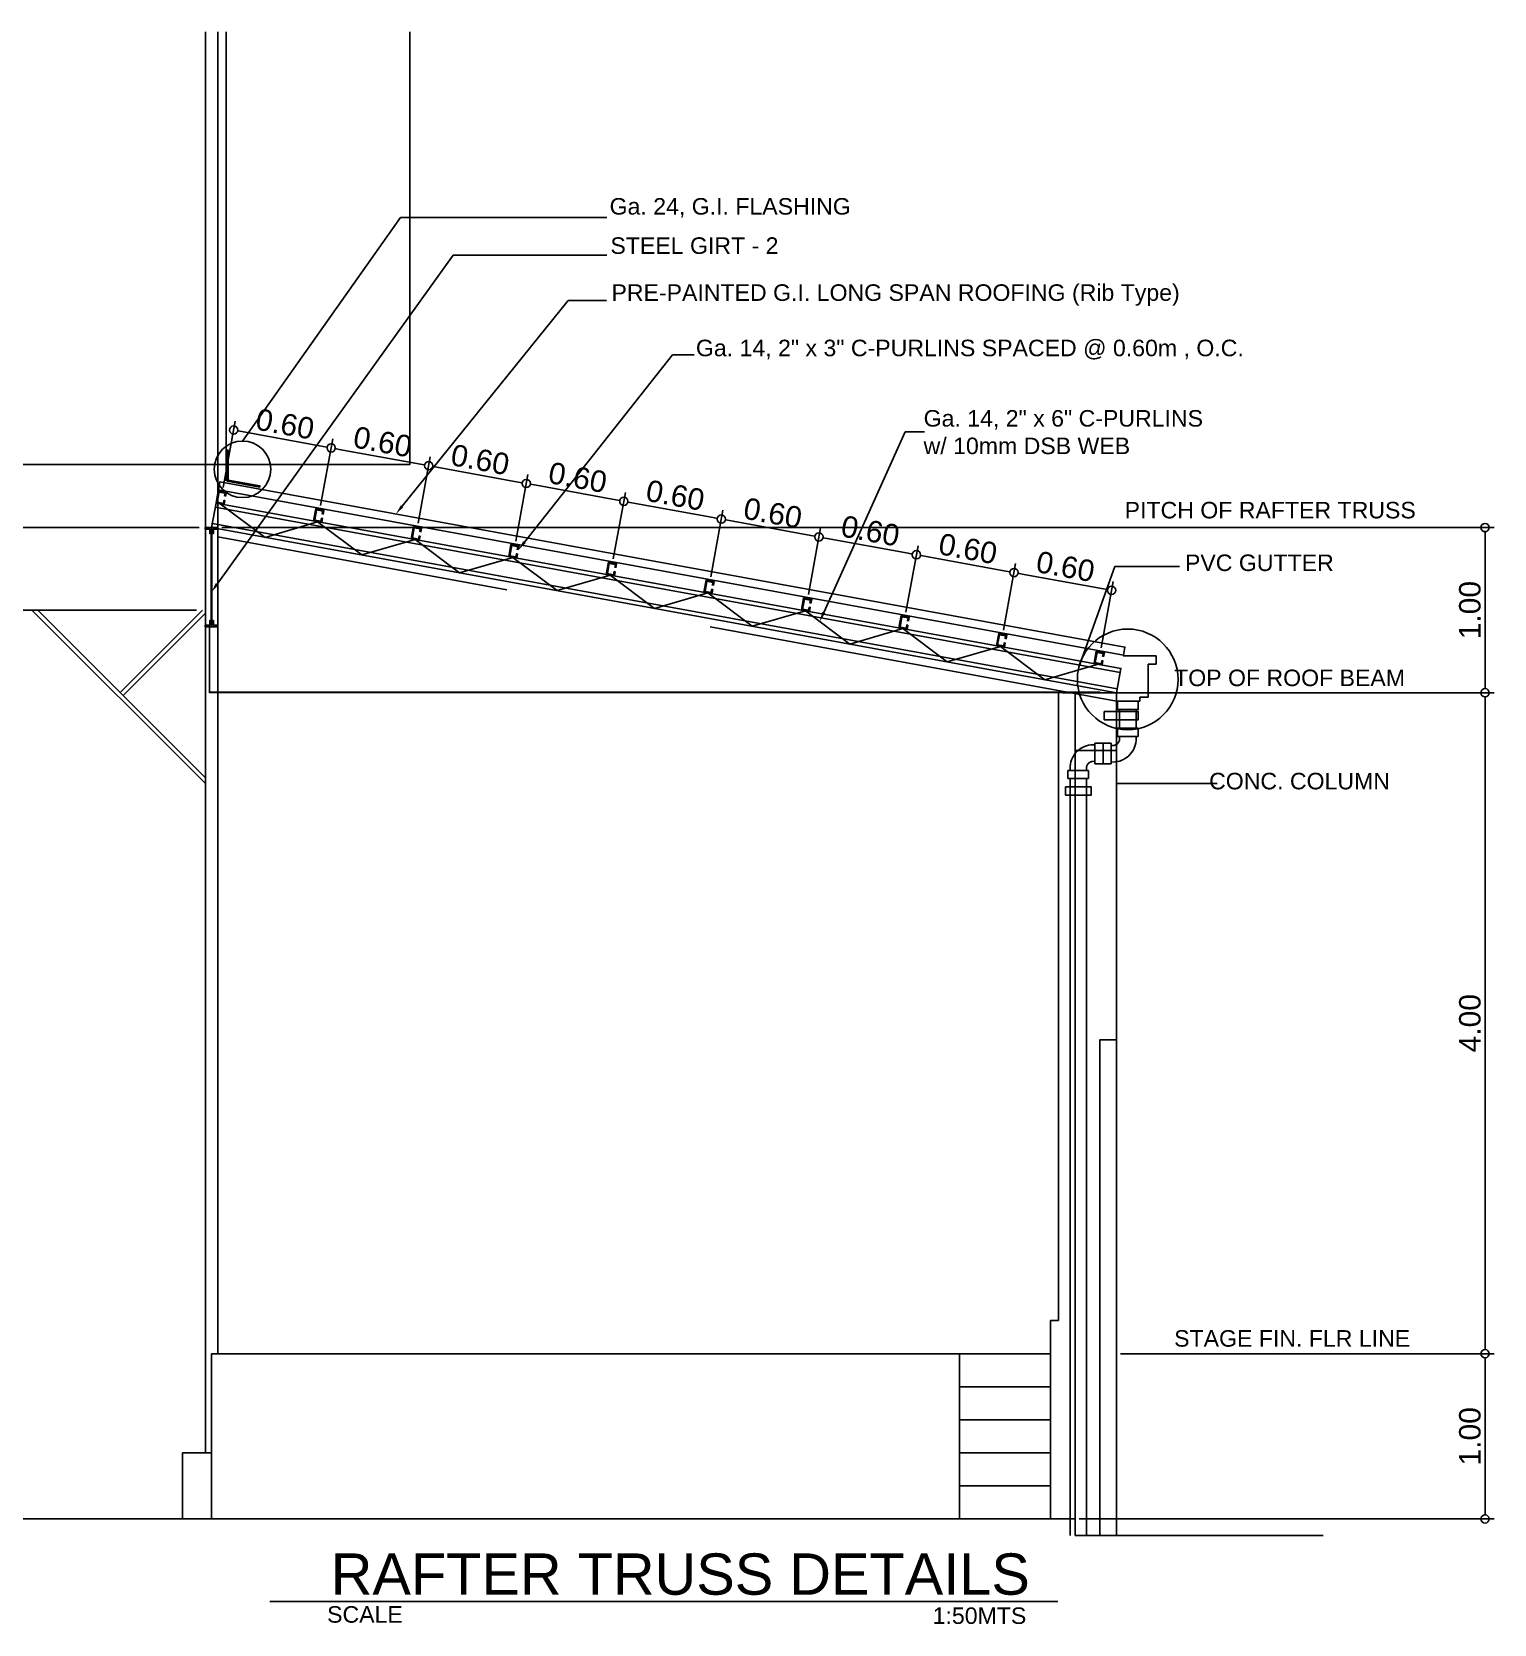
# Model space of a CAD drawing. Header units: inches. Extents: x -1369 to 1198, y -366 to 1398.
# Drawn here: x 85.44 to 94.29, y 182.18 to 191.81 of the extents above; entities that cross this region are included whole.
import ezdxf
from ezdxf import colors
from ezdxf.entities.mleader import LeaderData, LeaderLine
from ezdxf.math import Vec2, Vec3

# ---------------------------------------------------------------- set-up
doc = ezdxf.new("R2010")
doc.units = ezdxf.units.IN
doc.header["$MEASUREMENT"] = 0
doc.linetypes.add('HIDDEN', pattern=[0.375, 0.25, -0.125])
doc.layers.add('dim', color=8, linetype='Continuous')
doc.styles.get("Standard").update_dxf_attribs({"font": 'arial.ttf'})
doc.dimstyles.new('50', dxfattribs={"dimtxt": 0.13, "dimasz": 0.05, "dimexe": 0.055, "dimexo": 0.025, "dimgap": 0.025, "dimtad": 1, "dimzin": 0, "dimdsep": 46, "dimtxsty": 'Standard', "dimblk": 'DOTBLANK', "dimcen": 0.09, "dimclrd": 256, "dimclre": 256, "dimadec": 0, "dimazin": 0, "dimtfac": 1, "dimtix": 1, "dimtofl": 0, "dimtmove": 0, "dimatfit": 3, "dimfxl": 1, "dimtolj": 1, "dimtzin": 0, "dimarcsym": 0})

msp = doc.modelspace()

# ---------------------------------------------------------------- texts
at = {"attachment_point": 1}
for s, insert, char_height, width in [('Ga. 24, G.I. FLASHING', (88.9365, 190.8089), 0.1, 4.934024), ('STEEL GIRT - 2', (88.9415, 190.5713), 0.1, 4.934024), ('PRE-PAINTED G.I. LONG SPAN ROOFING (Rib Type)', (88.9478, 190.2869), 0.1, 4.934024), ('Ga. 14, 2" x 3" C-PURLINS SPACED @ 0.60m , O.C.', (89.4588, 189.9518), 0.1, 4.934024), ('Ga. 14, 2" x 6" C-PURLINS\\Pw/ 10mm DSB WEB', (90.8365, 189.5259), 0.1, 4.934024), ('PITCH OF RAFTER TRUSS', (92.0528, 188.9703), 0.1, 4.934024), ('PVC GUTTER', (92.4179, 188.6517), 0.1, 4.934024), ('TOP OF ROOF BEAM', (92.3523, 187.9552), 0.1, 4.934024), ('CONC. COLUMN', (92.5639, 187.3304), 0.1, 4.934024), ('STAGE FIN. FLR LINE', (92.3523, 183.9575), 0.1, 4.934024), ('RAFTER TRUSS DETAILS', (87.2494, 182.6063), 0.25, 4.409054)]:
    msp.add_mtext(s, dxfattribs=dict(at, insert=insert, char_height=char_height, width=width))
at = {"color": 7, "char_height": 0.1, "width": 0.263977, "attachment_point": 1}
for s, insert in [('SCALE', (87.2274, 182.287)), ('1:50MTS', (90.8912, 182.2795))]:
    msp.add_mtext(s, dxfattribs=dict(at, insert=insert))

# ---------------------------------------------------------------- blocks, each defined once
blk = doc.blocks.new('GS')
at = {"color": 1}
blk.add_line((0.0386, 0), (0.0386, -0.01), dxfattribs=at)
for points in [[(-0.0016, 0), (-0.0386, 0), (-0.0386, -0.0093), (-0.0108, -0.0093), (-0.0108, -0.037), (-0.0016, -0.037), (-0.0016, 0)], [(0.0016, 0), (0.0386, 0), (0.0386, -0.0093), (0.0108, -0.0093), (0.0108, -0.037), (0.0016, -0.037), (0.0016, 0)], [(-0.0016, -0.6), (-0.0386, -0.6), (-0.0386, -0.5908), (-0.0108, -0.5908), (-0.0108, -0.563), (-0.0016, -0.563), (-0.0016, -0.6)], [(0.0016, -0.6), (0.0386, -0.6), (0.0386, -0.5908), (0.0108, -0.5908), (0.0108, -0.563), (0.0016, -0.563), (0.0016, -0.6)]]:
    blk.add_lwpolyline(points, dxfattribs=at)
at = {"color": 3}
blk.add_lwpolyline([(0.0016, 0), (0.0016, -0.6), (-0.0016, -0.6), (-0.0016, 0), (0.0016, 0)], dxfattribs=at)
blk = doc.blocks.new('_DotBlank')
at = {"color": 0, "linetype": 'ByBlock', "lineweight": -2}
blk.add_line((-0.5, 0), (-1, 0), dxfattribs=at)
blk.add_circle((0, 0), 0.5, dxfattribs=at)
blk = doc.blocks.new('*D435')
at = {"layer": 'Defpoints', "color": 0, "transparency": 16777216}
for p in [(92.0035, 187.815), (94.2335, 187.815), (92.0035, 183.815)]:
    blk.add_point(p, dxfattribs=at)
at = {"layer": 'dim', "lineweight": -2, "transparency": 16777216}
for p, q in [((92.0285, 187.815), (94.2885, 187.815)), ((94.2335, 183.865), (94.2335, 187.765)), ((92.0285, 183.815), (94.2885, 183.815))]:
    blk.add_line(p, q, dxfattribs=at)
at = {"layer": 'dim', "lineweight": -2, "transparency": 16777216, "xscale": 0.05, "yscale": 0.05, "zscale": 0.05}
for p, rotation in [((94.2335, 187.815), 90), ((94.2335, 183.815), 270)]:
    blk.add_blockref('_DotBlank', p, dxfattribs=dict(at, rotation=rotation))
at = {"layer": 'dim', "color": 0, "transparency": 16777216, "insert": (94.1421, 185.815), "char_height": 0.13, "attachment_point": 5, "rotation": 90}
blk.add_mtext('\\A1;4.00', dxfattribs=at)
blk = doc.blocks.new('*D436')
at = {"layer": 'Defpoints', "color": 0, "transparency": 16777216}
for p in [(86.5659, 188.815), (94.2335, 188.815), (91.6535, 187.815)]:
    blk.add_point(p, dxfattribs=at)
at = {"layer": 'dim', "lineweight": -2, "transparency": 16777216}
for p, q in [((86.5909, 188.815), (94.2885, 188.815)), ((94.2335, 187.865), (94.2335, 188.765)), ((91.6785, 187.815), (94.2885, 187.815))]:
    blk.add_line(p, q, dxfattribs=at)
at = {"layer": 'dim', "lineweight": -2, "transparency": 16777216, "xscale": 0.05, "yscale": 0.05, "zscale": 0.05}
for p, rotation in [((94.2335, 188.815), 90), ((94.2335, 187.815), 270)]:
    blk.add_blockref('_DotBlank', p, dxfattribs=dict(at, rotation=rotation))
at = {"layer": 'dim', "color": 0, "transparency": 16777216, "insert": (94.1421, 188.315), "char_height": 0.13, "attachment_point": 5, "rotation": 90}
blk.add_mtext('\\A1;1.00', dxfattribs=at)
blk = doc.blocks.new('*D442')
at = {"layer": 'Defpoints', "color": 0, "transparency": 16777216}
for p in [(87.2518, 189.2971), (86.5934, 189.0318), (87.1837, 188.924)]:
    blk.add_point(p, dxfattribs=at)
at = {"layer": 'dim', "lineweight": -2, "transparency": 16777216}
for p, q in [((86.5979, 189.0564), (86.6715, 189.459)), ((86.7108, 189.3959), (87.2026, 189.3061)), ((87.1882, 188.9486), (87.2617, 189.3512))]:
    blk.add_line(p, q, dxfattribs=at)
at = {"layer": 'dim', "lineweight": -2, "transparency": 16777216, "xscale": 0.05, "yscale": 0.05, "zscale": 0.05}
for p, rotation in [((86.6616, 189.4049), 169.6491763435575), ((87.2518, 189.2971), 349.6491763435575)]:
    blk.add_blockref('_DotBlank', p, dxfattribs=dict(at, rotation=rotation))
at = {"layer": 'dim', "color": 0, "transparency": 16777216, "insert": (86.9731, 189.4409), "char_height": 0.13, "attachment_point": 5, "rotation": 349.64918}
blk.add_mtext('\\A1;0.60', dxfattribs=at)
blk = doc.blocks.new('*D437')
at = {"layer": 'Defpoints', "color": 0, "transparency": 16777216}
for p in [(87.8421, 189.1893), (87.1837, 188.924), (87.7739, 188.8162)]:
    blk.add_point(p, dxfattribs=at)
at = {"layer": 'dim', "lineweight": -2, "transparency": 16777216}
for p, q in [((87.1882, 188.9486), (87.2617, 189.3512)), ((87.301, 189.2881), (87.7929, 189.1983)), ((87.7784, 188.8408), (87.8519, 189.2434))]:
    blk.add_line(p, q, dxfattribs=at)
at = {"layer": 'dim', "lineweight": -2, "transparency": 16777216, "xscale": 0.05, "yscale": 0.05, "zscale": 0.05}
for p, rotation in [((87.2518, 189.2971), 169.6491763435602), ((87.8421, 189.1893), 349.6491763435603)]:
    blk.add_blockref('_DotBlank', p, dxfattribs=dict(at, rotation=rotation))
at = {"layer": 'dim', "color": 0, "transparency": 16777216, "insert": (87.5634, 189.3331), "char_height": 0.13, "attachment_point": 5, "rotation": 349.64918}
blk.add_mtext('\\A1;0.60', dxfattribs=at)
blk = doc.blocks.new('*D438')
at = {"layer": 'Defpoints', "color": 0, "transparency": 16777216}
for p in [(88.4323, 189.0815), (87.7739, 188.8162), (88.3641, 188.7084)]:
    blk.add_point(p, dxfattribs=at)
at = {"layer": 'dim', "lineweight": -2, "transparency": 16777216}
for p, q in [((87.7784, 188.8408), (87.8519, 189.2434)), ((87.8912, 189.1803), (88.3831, 189.0905)), ((88.3686, 188.733), (88.4422, 189.1356))]:
    blk.add_line(p, q, dxfattribs=at)
at = {"layer": 'dim', "lineweight": -2, "transparency": 16777216, "xscale": 0.05, "yscale": 0.05, "zscale": 0.05}
for p, rotation in [((87.8421, 189.1893), 169.6491763435602), ((88.4323, 189.0815), 349.6491763435603)]:
    blk.add_blockref('_DotBlank', p, dxfattribs=dict(at, rotation=rotation))
at = {"layer": 'dim', "color": 0, "transparency": 16777216, "insert": (88.1536, 189.2253), "char_height": 0.13, "attachment_point": 5, "rotation": 349.64918}
blk.add_mtext('\\A1;0.60', dxfattribs=at)
blk = doc.blocks.new('*D439')
at = {"layer": 'Defpoints', "color": 0, "transparency": 16777216}
for p in [(89.0225, 188.9737), (88.3641, 188.7084), (88.9544, 188.6006)]:
    blk.add_point(p, dxfattribs=at)
at = {"layer": 'dim', "lineweight": -2, "transparency": 16777216}
for p, q in [((88.3686, 188.733), (88.4422, 189.1356)), ((88.4815, 189.0725), (88.9733, 188.9827)), ((88.9589, 188.6252), (89.0324, 189.0278))]:
    blk.add_line(p, q, dxfattribs=at)
at = {"layer": 'dim', "lineweight": -2, "transparency": 16777216, "xscale": 0.05, "yscale": 0.05, "zscale": 0.05}
for p, rotation in [((88.4323, 189.0815), 169.6491763435575), ((89.0225, 188.9737), 349.6491763435575)]:
    blk.add_blockref('_DotBlank', p, dxfattribs=dict(at, rotation=rotation))
at = {"layer": 'dim', "color": 0, "transparency": 16777216, "insert": (88.7438, 189.1175), "char_height": 0.13, "attachment_point": 5, "rotation": 349.64918}
blk.add_mtext('\\A1;0.60', dxfattribs=at)
blk = doc.blocks.new('*D440')
at = {"layer": 'Defpoints', "color": 0, "transparency": 16777216}
for p in [(89.6128, 188.8659), (88.9544, 188.6006), (89.5446, 188.4928)]:
    blk.add_point(p, dxfattribs=at)
at = {"layer": 'dim', "lineweight": -2, "transparency": 16777216}
for p, q in [((88.9589, 188.6252), (89.0324, 189.0278)), ((89.0717, 188.9647), (89.5636, 188.8749)), ((89.5491, 188.5174), (89.6226, 188.92))]:
    blk.add_line(p, q, dxfattribs=at)
at = {"layer": 'dim', "lineweight": -2, "transparency": 16777216, "xscale": 0.05, "yscale": 0.05, "zscale": 0.05}
for p, rotation in [((89.0225, 188.9737), 169.6491763435575), ((89.6128, 188.8659), 349.6491763435575)]:
    blk.add_blockref('_DotBlank', p, dxfattribs=dict(at, rotation=rotation))
at = {"layer": 'dim', "color": 0, "transparency": 16777216, "insert": (89.3341, 189.0097), "char_height": 0.13, "attachment_point": 5, "rotation": 349.64918}
blk.add_mtext('\\A1;0.60', dxfattribs=at)
blk = doc.blocks.new('*D441')
at = {"layer": 'Defpoints', "color": 0, "transparency": 16777216}
for p in [(90.203, 188.7581), (89.5446, 188.4928), (90.1349, 188.385)]:
    blk.add_point(p, dxfattribs=at)
at = {"layer": 'dim', "lineweight": -2, "transparency": 16777216}
for p, q in [((89.5491, 188.5174), (89.6226, 188.92)), ((89.6619, 188.8569), (90.1538, 188.7671)), ((90.1393, 188.4096), (90.2129, 188.8122))]:
    blk.add_line(p, q, dxfattribs=at)
at = {"layer": 'dim', "lineweight": -2, "transparency": 16777216, "xscale": 0.05, "yscale": 0.05, "zscale": 0.05}
for p, rotation in [((89.6128, 188.8659), 169.6491763435602), ((90.203, 188.7581), 349.6491763435603)]:
    blk.add_blockref('_DotBlank', p, dxfattribs=dict(at, rotation=rotation))
at = {"layer": 'dim', "color": 0, "transparency": 16777216, "insert": (89.9243, 188.9019), "char_height": 0.13, "attachment_point": 5, "rotation": 349.64918}
blk.add_mtext('\\A1;0.60', dxfattribs=at)
blk = doc.blocks.new('bend hid')
at = {"color": 1, "linetype": 'HIDDEN', "ltscale": 8}
for points in [[(-0.0896, 0.0011), (-0.0896, -0.1239), (-0.0396, -0.1239), (-0.0396, 0.0011)], [(0.1229, 0.0911), (-0.0021, 0.0911), (-0.0021, 0.0411), (0.1229, 0.0411)]]:
    blk.add_lwpolyline(points, close=True, dxfattribs=at)
for points in [[(0.0104, 0.0275, -0.385484), (-0.0257, -0.0131, -8.123106)], [(0.1104, 0.0284, -0.385484), (-0.0149, -0.1126, -0.385484)]]:
    blk.add_lwpolyline(points, format="xyb", dxfattribs=at)
for points in [[(0.0104, 0.0275), (0.0104, 0.0411)], [(0.1104, 0.0284), (0.1104, 0.0411)], [(-0.0257, -0.0131), (-0.0396, -0.0138)], [(-0.0149, -0.1126), (-0.0396, -0.114)]]:
    blk.add_lwpolyline(points, dxfattribs=at)
blk = doc.blocks.new('*D443')
at = {"layer": 'Defpoints', "color": 0, "transparency": 16777216}
for p in [(90.7932, 188.6503), (90.1349, 188.385), (90.7251, 188.2772)]:
    blk.add_point(p, dxfattribs=at)
at = {"layer": 'dim', "lineweight": -2, "transparency": 16777216}
for p, q in [((90.1393, 188.4096), (90.2129, 188.8122)), ((90.2522, 188.7491), (90.744, 188.6593)), ((90.7296, 188.3018), (90.8031, 188.7044))]:
    blk.add_line(p, q, dxfattribs=at)
at = {"layer": 'dim', "lineweight": -2, "transparency": 16777216, "xscale": 0.05, "yscale": 0.05, "zscale": 0.05}
for p, rotation in [((90.203, 188.7581), 169.6491763435602), ((90.7932, 188.6503), 349.6491763435603)]:
    blk.add_blockref('_DotBlank', p, dxfattribs=dict(at, rotation=rotation))
at = {"layer": 'dim', "color": 0, "transparency": 16777216, "insert": (90.5145, 188.7941), "char_height": 0.13, "attachment_point": 5, "rotation": 349.64918}
blk.add_mtext('\\A1;0.60', dxfattribs=at)
blk = doc.blocks.new('*D444')
at = {"layer": 'Defpoints', "color": 0, "transparency": 16777216}
for p in [(91.3835, 188.5425), (90.7251, 188.2772), (91.3153, 188.1694)]:
    blk.add_point(p, dxfattribs=at)
at = {"layer": 'dim', "lineweight": -2, "transparency": 16777216}
for p, q in [((90.7296, 188.3018), (90.8031, 188.7044)), ((90.8424, 188.6413), (91.3343, 188.5515)), ((91.3198, 188.194), (91.3934, 188.5966))]:
    blk.add_line(p, q, dxfattribs=at)
at = {"layer": 'dim', "lineweight": -2, "transparency": 16777216, "xscale": 0.05, "yscale": 0.05, "zscale": 0.05}
for p, rotation in [((90.7932, 188.6503), 169.6491763435602), ((91.3835, 188.5425), 349.6491763435603)]:
    blk.add_blockref('_DotBlank', p, dxfattribs=dict(at, rotation=rotation))
at = {"layer": 'dim', "color": 0, "transparency": 16777216, "insert": (91.1048, 188.6863), "char_height": 0.13, "attachment_point": 5, "rotation": 349.64918}
blk.add_mtext('\\A1;0.60', dxfattribs=at)
blk = doc.blocks.new('*D445')
at = {"layer": 'Defpoints', "color": 0, "transparency": 16777216}
for p in [(91.9737, 188.4347), (91.3153, 188.1694), (91.9056, 188.0616)]:
    blk.add_point(p, dxfattribs=at)
at = {"layer": 'dim', "lineweight": -2, "transparency": 16777216}
for p, q in [((91.3198, 188.194), (91.3934, 188.5966)), ((91.4327, 188.5335), (91.9245, 188.4437)), ((91.9101, 188.0862), (91.9836, 188.4888))]:
    blk.add_line(p, q, dxfattribs=at)
at = {"layer": 'dim', "lineweight": -2, "transparency": 16777216, "xscale": 0.05, "yscale": 0.05, "zscale": 0.05}
for p, rotation in [((91.3835, 188.5425), 169.6491763435575), ((91.9737, 188.4347), 349.6491763435575)]:
    blk.add_blockref('_DotBlank', p, dxfattribs=dict(at, rotation=rotation))
at = {"layer": 'dim', "color": 0, "transparency": 16777216, "insert": (91.695, 188.5785), "char_height": 0.13, "attachment_point": 5, "rotation": 349.64918}
blk.add_mtext('\\A1;0.60', dxfattribs=at)
blk = doc.blocks.new('*D446')
at = {"layer": 'Defpoints', "color": 0, "transparency": 16777216}
for p in [(92.0285, 183.815), (94.2335, 183.815), (91.7535, 182.815)]:
    blk.add_point(p, dxfattribs=at)
at = {"layer": 'dim', "lineweight": -2, "transparency": 16777216}
for p, q in [((92.0535, 183.815), (94.2885, 183.815)), ((94.2335, 182.865), (94.2335, 183.765)), ((91.7785, 182.815), (94.2885, 182.815))]:
    blk.add_line(p, q, dxfattribs=at)
at = {"layer": 'dim', "lineweight": -2, "transparency": 16777216, "xscale": 0.05, "yscale": 0.05, "zscale": 0.05}
for p, rotation in [((94.2335, 183.815), 90), ((94.2335, 182.815), 270)]:
    blk.add_blockref('_DotBlank', p, dxfattribs=dict(at, rotation=rotation))
at = {"layer": 'dim', "color": 0, "transparency": 16777216, "insert": (94.1421, 183.315), "char_height": 0.13, "attachment_point": 5, "rotation": 90}
blk.add_mtext('\\A1;1.00', dxfattribs=at)

# ---------------------------------------------------------------- dimensions: what is measured, and where the dimension line sits
at = {"layer": 'dim', "color": 0}
for p1, p2, picture, middle in [((86.5934, 189.0318), (87.1837, 188.924), '*D442', (86.9731, 189.4409)), ((87.1837, 188.924), (87.7739, 188.8162), '*D437', (87.5634, 189.3331)), ((87.7739, 188.8162), (88.3641, 188.7084), '*D438', (88.1536, 189.2253)), ((88.3641, 188.7084), (88.9544, 188.6006), '*D439', (88.7438, 189.1175)), ((88.9544, 188.6006), (89.5446, 188.4928), '*D440', (89.3341, 189.0097)), ((89.5446, 188.4928), (90.1349, 188.385), '*D441', (89.9243, 188.9019)), ((90.1349, 188.385), (90.7251, 188.2772), '*D443', (90.5145, 188.7941)), ((90.7251, 188.2772), (91.3153, 188.1694), '*D444', (91.1048, 188.6863)), ((91.3153, 188.1694), (91.9056, 188.0616), '*D445', (91.695, 188.5785))]:
    dim = msp.add_aligned_dim(p1=p1, p2=p2, distance=0.3793, dimstyle='50', dxfattribs=at)
    dim.commit()
    dim.dimension.update_dxf_attribs({"geometry": picture, "text_midpoint": middle})
for base, p1, p2, picture, middle in [((94.2335, 188.815), (91.6535, 187.815), (86.5659, 188.815), '*D436', (94.1421, 188.315)), ((94.2335, 187.815), (92.0035, 183.815), (92.0035, 187.815), '*D435', (94.1421, 185.815)), ((94.2335, 183.815), (91.7535, 182.815), (92.0285, 183.815), '*D446', (94.1421, 183.315))]:
    dim = msp.add_linear_dim(base=base, p1=p1, p2=p2, angle=90, dimstyle='50', dxfattribs=at)
    dim.commit()
    dim.dimension.update_dxf_attribs({"geometry": picture, "text_midpoint": middle})

# ---------------------------------------------------------------- linework, layer by layer
at = {"color": 3}
for p, q in [((86.4909, 183.215), (86.4909, 191.815)), ((86.5659, 183.815), (86.5659, 191.815)), ((85.4409, 188.315), (86.4909, 187.265)), ((85.4763, 188.315), (86.4909, 187.3003)), ((86.3534, 182.815), (86.3534, 183.215)), ((86.5284, 183.215), (86.3534, 183.215))]:
    msp.add_line(p, q, dxfattribs=at)
at = {"color": 1}
for p, q in [((55.3285, 189.1966), (87.7284, 189.1966)), ((91.6535, 184.015), (91.6535, 187.815)), ((91.7535, 182.815), (91.7535, 187.465)), ((92.0035, 185.715), (92.0035, 187.465)), ((91.0535, 182.815), (91.0535, 183.815)), ((86.8804, 182.3152), (91.6478, 182.3152))]:
    msp.add_line(p, q, dxfattribs=at)
at = {"color": 8}
for p, q in [((56.491, 188.815), (86.4523, 188.815)), ((56.566, 188.315), (86.4368, 188.315))]:
    msp.add_line(p, q, dxfattribs=at)
at = {"color": 7}
for p in [(81.7035, 182.815), (91.0535, 182.815)]:
    msp.add_line(p, (91.7535, 182.815), dxfattribs=at)
at = {"color": 1}
for points in [[(86.5659, 189.1966), (87.7284, 189.1966), (87.7284, 191.815)], [(86.5509, 188.9379), (92.0259, 187.9379)], [(86.5329, 188.8396), (92.0079, 187.8396)], [(86.5148, 187.815), (86.5148, 188.215)], [(91.9035, 182.715), (91.9035, 185.715), (92.0035, 185.715)], [(92.0035, 185.715), (92.0035, 182.715)], [(91.6535, 184.015), (91.6035, 184.015), (91.6035, 182.815)], [(91.0535, 183.815), (86.5284, 183.815), (86.5284, 182.815)], [(91.0535, 183.815), (91.6035, 183.815)], [(91.0535, 183.615), (91.6035, 183.615)], [(91.0535, 183.415), (91.6035, 183.415)], [(91.0535, 183.215), (91.6035, 183.215)], [(91.0535, 183.015), (91.6035, 183.015)]]:
    msp.add_lwpolyline(points, dxfattribs=at)
for points in [[(86.6159, 189.0974), (86.6159, 189.0974), (86.6159, 191.815)], [(92.0035, 187.815), (86.5284, 188.815), (86.5554, 188.9625), (92.0304, 187.9625), (92.0035, 187.815)], [(86.58, 188.958), (86.8531, 188.7557), (87.1702, 188.8502), (87.4384, 188.6488), (87.7604, 188.7424), (88.0286, 188.541), (88.3507, 188.6346), (88.6188, 188.4332), (88.9409, 188.5268), (89.2091, 188.3254), (89.5311, 188.419), (89.7993, 188.2176), (90.1214, 188.3112), (90.3895, 188.1098), (90.7116, 188.2034), (90.9798, 188.0019), (91.3018, 188.0956), (91.57, 187.8941), (91.8921, 187.9878)], [(91.7535, 182.815), (91.7535, 182.715)], [(91.7535, 182.715), (93.2535, 182.715)]]:
    msp.add_lwpolyline(points)
at = {"color": 8}
for points in [[(86.7155, 189.3386), (87.6724, 190.6919), (88.9207, 190.6919)], [(91.7758, 187.9697), (91.9932, 188.5788), (92.3842, 188.5788)], [(91.9297, 187.7012), (91.9297, 187.6512), (92.1347, 187.6512), (92.1347, 187.7012), (91.9297, 187.7012)], [(91.6953, 187.2453), (91.6953, 187.1953), (91.8505, 187.1953), (91.8505, 187.2453), (91.6953, 187.2453)], [(92.0033, 187.2658), (92.2207, 187.2658), (92.6117, 187.2658)]]:
    msp.add_lwpolyline(points, dxfattribs=at)
at = {"color": 4}
for points in [[(86.6221, 189.2837), (86.6283, 189.2837), (86.6283, 189.1015), (86.8205, 189.0664), (86.8193, 189.0602), (86.6221, 189.0963), (86.6221, 189.2837)], [(92.045, 188.0425), (86.57, 189.0425), (86.579, 189.0916), (92.054, 188.0916), (92.045, 188.0425)]]:
    msp.add_lwpolyline(points, dxfattribs=at)
at = {"color": 3}
for points in [[(86.6135, 189.0027), (86.618, 189.0273), (86.5688, 189.0363), (86.5554, 188.9625), (86.6046, 188.9536), (86.609, 188.9781), (86.6029, 188.9793), (86.5995, 188.9608), (86.5626, 188.9676), (86.5739, 189.029), (86.6108, 189.0223), (86.6074, 189.0039)], [(87.2038, 188.8949), (87.2083, 188.9195), (87.1591, 188.9285), (87.1456, 188.8547), (87.1948, 188.8457), (87.1993, 188.8703), (87.1931, 188.8715), (87.1898, 188.853), (87.1529, 188.8598), (87.1641, 188.9212), (87.201, 188.9145), (87.1976, 188.8961)], [(87.794, 188.7871), (87.7985, 188.8117), (87.7493, 188.8207), (87.7358, 188.7469), (87.785, 188.7379), (87.7895, 188.7625), (87.7834, 188.7637), (87.78, 188.7452), (87.7431, 188.7519), (87.7543, 188.8134), (87.7912, 188.8067), (87.7879, 188.7882)], [(88.3842, 188.6793), (88.3887, 188.7039), (88.3396, 188.7129), (88.3261, 188.6391), (88.3753, 188.6301), (88.3798, 188.6547), (88.3736, 188.6559), (88.3702, 188.6374), (88.3333, 188.6441), (88.3446, 188.7056), (88.3815, 188.6989), (88.3781, 188.6804)], [(88.9745, 188.5715), (88.979, 188.5961), (88.9298, 188.6051), (88.9163, 188.5313), (88.9655, 188.5223), (88.97, 188.5469), (88.9638, 188.548), (88.9605, 188.5296), (88.9236, 188.5363), (88.9348, 188.5978), (88.9717, 188.5911), (88.9683, 188.5726)], [(89.5647, 188.4637), (89.5692, 188.4883), (89.52, 188.4973), (89.5065, 188.4235), (89.5557, 188.4145), (89.5602, 188.4391), (89.5541, 188.4402), (89.5507, 188.4218), (89.5138, 188.4285), (89.525, 188.49), (89.5619, 188.4833), (89.5586, 188.4648)], [(86.4732, 188.315), (85.9748, 187.8165)], [(90.155, 188.3559), (90.1594, 188.3805), (90.1103, 188.3895), (90.0968, 188.3157), (90.146, 188.3067), (90.1505, 188.3313), (90.1443, 188.3324), (90.1409, 188.314), (90.1041, 188.3207), (90.1153, 188.3822), (90.1522, 188.3755), (90.1488, 188.357)], [(86.4909, 188.2973), (85.9924, 187.7988)], [(90.7452, 188.2481), (90.7497, 188.2727), (90.7005, 188.2817), (90.687, 188.2079), (90.7362, 188.1989), (90.7407, 188.2235), (90.7345, 188.2246), (90.7312, 188.2062), (90.6943, 188.2129), (90.7055, 188.2744), (90.7424, 188.2677), (90.739, 188.2492)], [(91.3354, 188.1403), (91.3399, 188.1649), (91.2907, 188.1739), (91.2773, 188.1001), (91.3264, 188.0911), (91.3309, 188.1157), (91.3248, 188.1168), (91.3214, 188.0984), (91.2845, 188.1051), (91.2958, 188.1666), (91.3326, 188.1599), (91.3293, 188.1414)], [(91.9257, 188.0325), (91.9302, 188.0571), (91.881, 188.0661), (91.8675, 187.9923), (91.9167, 187.9833), (91.9212, 188.0079), (91.915, 188.009), (91.9117, 187.9906), (91.8748, 187.9973), (91.886, 188.0588), (91.9229, 188.0521), (91.9195, 188.0336)], [(92.0222, 187.7137), (92.0222, 187.6003)], [(92.1222, 187.7137), (92.1222, 187.6003)], [(91.7222, 187.2953), (91.7222, 182.715)], [(91.8222, 187.2953), (91.8222, 182.715)]]:
    msp.add_lwpolyline(points, dxfattribs=at)
at = {"color": 1, "linetype": 'HIDDEN', "ltscale": 10}
msp.add_lwpolyline([(92.0442, 188.0387), (92.2442, 188.0387), (92.2442, 187.9887), (92.1942, 187.9887), (92.1942, 187.7887), (92.1442, 187.7887), (92.1442, 187.7637), (92.0035, 187.7634), (86.5659, 188.7585)], dxfattribs=at)
at = {"color": 4, "lineweight": 13}
msp.add_lwpolyline([(86.5148, 187.8212), (91.9035, 187.8212), (91.9035, 187.815), (86.5148, 187.815)], close=True, dxfattribs=at)
at = {"color": 7}
msp.add_lwpolyline([(91.7535, 187.815), (92.0035, 187.815), (92.0035, 187.465), (91.7535, 187.465), (91.7535, 187.815)], dxfattribs=at)
at = {"color": 3}
msp.add_lwpolyline([(92.1347, 187.7637), (92.0097, 187.7637), (92.0097, 187.7137), (92.1347, 187.7137)], close=True, dxfattribs=at)
at = {"color": 8}
for centre, radius in [((86.7155, 189.1674), 0.1711), ((92.0713, 187.896), 0.3046)]:
    msp.add_circle(centre, radius, dxfattribs=at)

# ---------------------------------------------------------------- block references
for name, p in [('GS', (86.5284, 188.815)), ('bend hid', (92.0118, 187.5092))]:
    msp.add_blockref(name, p)
at = {"rotation": 180}
msp.add_blockref('bend hid', (91.8326, 187.3864), dxfattribs=at)

msp.set_redraw_order([(e.dxf.handle, doc.entitydb.next_handle()) for e in msp.query("TEXT MTEXT ATTDEF DIMENSION ARC_DIMENSION")])  # texts and dimensions are drawn at this point

# ---------------------------------------------------------------- leaders
at = {"color": 8}
ml = msp.add_multileader_mtext('Standard', dxfattribs=at)
ml.set_content('', color=8)
ml.set_leader_properties()
ml.build(insert=Vec2(0, 0))
ml.multileader.update_dxf_attribs({"dogleg_length": 0.36, "arrow_head_size": 0.06})
ctx = ml.context
ctx.base_point, ctx.char_height, ctx.arrow_head_size, ctx.landing_gap_size, ctx.plane_origin = Vec3(88.9207, 190.4625), 0.06, 0.06, 0.09, Vec3(87.0111, 192.3066)
notes = []
notes.append((ctx, [(0, (1, 1, 0), (87.9894, 190.4625), (1, 0), 0.9313, [(0, [(86.5269, 188.4236)], 0, [])])]))
ctx.mtext.insert, ctx.mtext.flow_direction = Vec3(89.0107, 190.4925), 5
ml = msp.add_multileader_mtext('Standard', dxfattribs=at)
ml.set_content('', color=8)
ml.set_leader_properties()
ml.build(insert=Vec2(0, 0))
ml.multileader.update_dxf_attribs({"dogleg_length": 0.36, "arrow_head_size": 0.06})
ctx = ml.context
ctx.base_point, ctx.char_height, ctx.arrow_head_size, ctx.landing_gap_size, ctx.plane_origin = Vec3(88.9185, 190.1893), 0.06, 0.06, 0.09, Vec3(88.3162, 192.5348)
notes.append((ctx, [(0, (1, 1, 0), (88.6868, 190.1893), (1, 0), 0.2317, [(0, [(87.6437, 188.8972)], 0, [])])]))
ctx.mtext.insert, ctx.mtext.flow_direction = Vec3(89.0085, 190.2193), 5
ml = msp.add_multileader_mtext('Standard', dxfattribs=at)
ml.set_content('', color=8)
ml.set_leader_properties()
ml.build(insert=Vec2(0, 0))
ml.multileader.update_dxf_attribs({"dogleg_length": 0.36, "arrow_head_size": 0.06})
ctx = ml.context
ctx.base_point, ctx.char_height, ctx.arrow_head_size, ctx.landing_gap_size, ctx.plane_origin = Vec3(89.4487, 189.8594), 0.06, 0.06, 0.09, Vec3(88.8321, 191.2986)
notes.append((ctx, [(0, (1, 1, 0), (89.3167, 189.8594), (1, 0), 0.132, [(0, [(88.3842, 188.6793)], 0, [])])]))
ctx.mtext.insert, ctx.mtext.flow_direction = Vec3(89.5387, 189.8894), 5
ml = msp.add_multileader_mtext('Standard', dxfattribs=at)
ml.set_content('', color=8)
ml.set_leader_properties()
ml.build(insert=Vec2(0, 0))
ml.multileader.update_dxf_attribs({"dogleg_length": 0.36, "arrow_head_size": 0.06})
ctx = ml.context
ctx.base_point, ctx.char_height, ctx.arrow_head_size, ctx.landing_gap_size, ctx.plane_origin = Vec3(90.8409, 189.3937), 0.06, 0.06, 0.09, Vec3(90.0954, 190.7951)
notes.append((ctx, [(0, (1, 1, 0), (90.7252, 189.3937), (1, 0), 0.1157, [(0, [(90.2077, 188.2464)], 0, [])])]))
ctx.mtext.insert, ctx.mtext.flow_direction = Vec3(90.9309, 189.4237), 5
for ctx, leaders in notes:
    for number, flags, end, landing, length, lines in leaders:
        leader = LeaderData()
        leader.index, (leader.has_last_leader_line, leader.has_dogleg_vector, leader.attachment_direction) = number, flags
        leader.last_leader_point, leader.dogleg_vector, leader.dogleg_length = Vec3(end), Vec3(landing), length
        for number, points, colour, breaks in lines:
            line = LeaderLine()
            line.index, line.vertices, line.color, line.breaks = number, Vec3.list(points), colors.encode_raw_color(colour), breaks
            leader.lines.append(line)
        ctx.leaders.append(leader)

doc.saveas('drawing.dxf')
